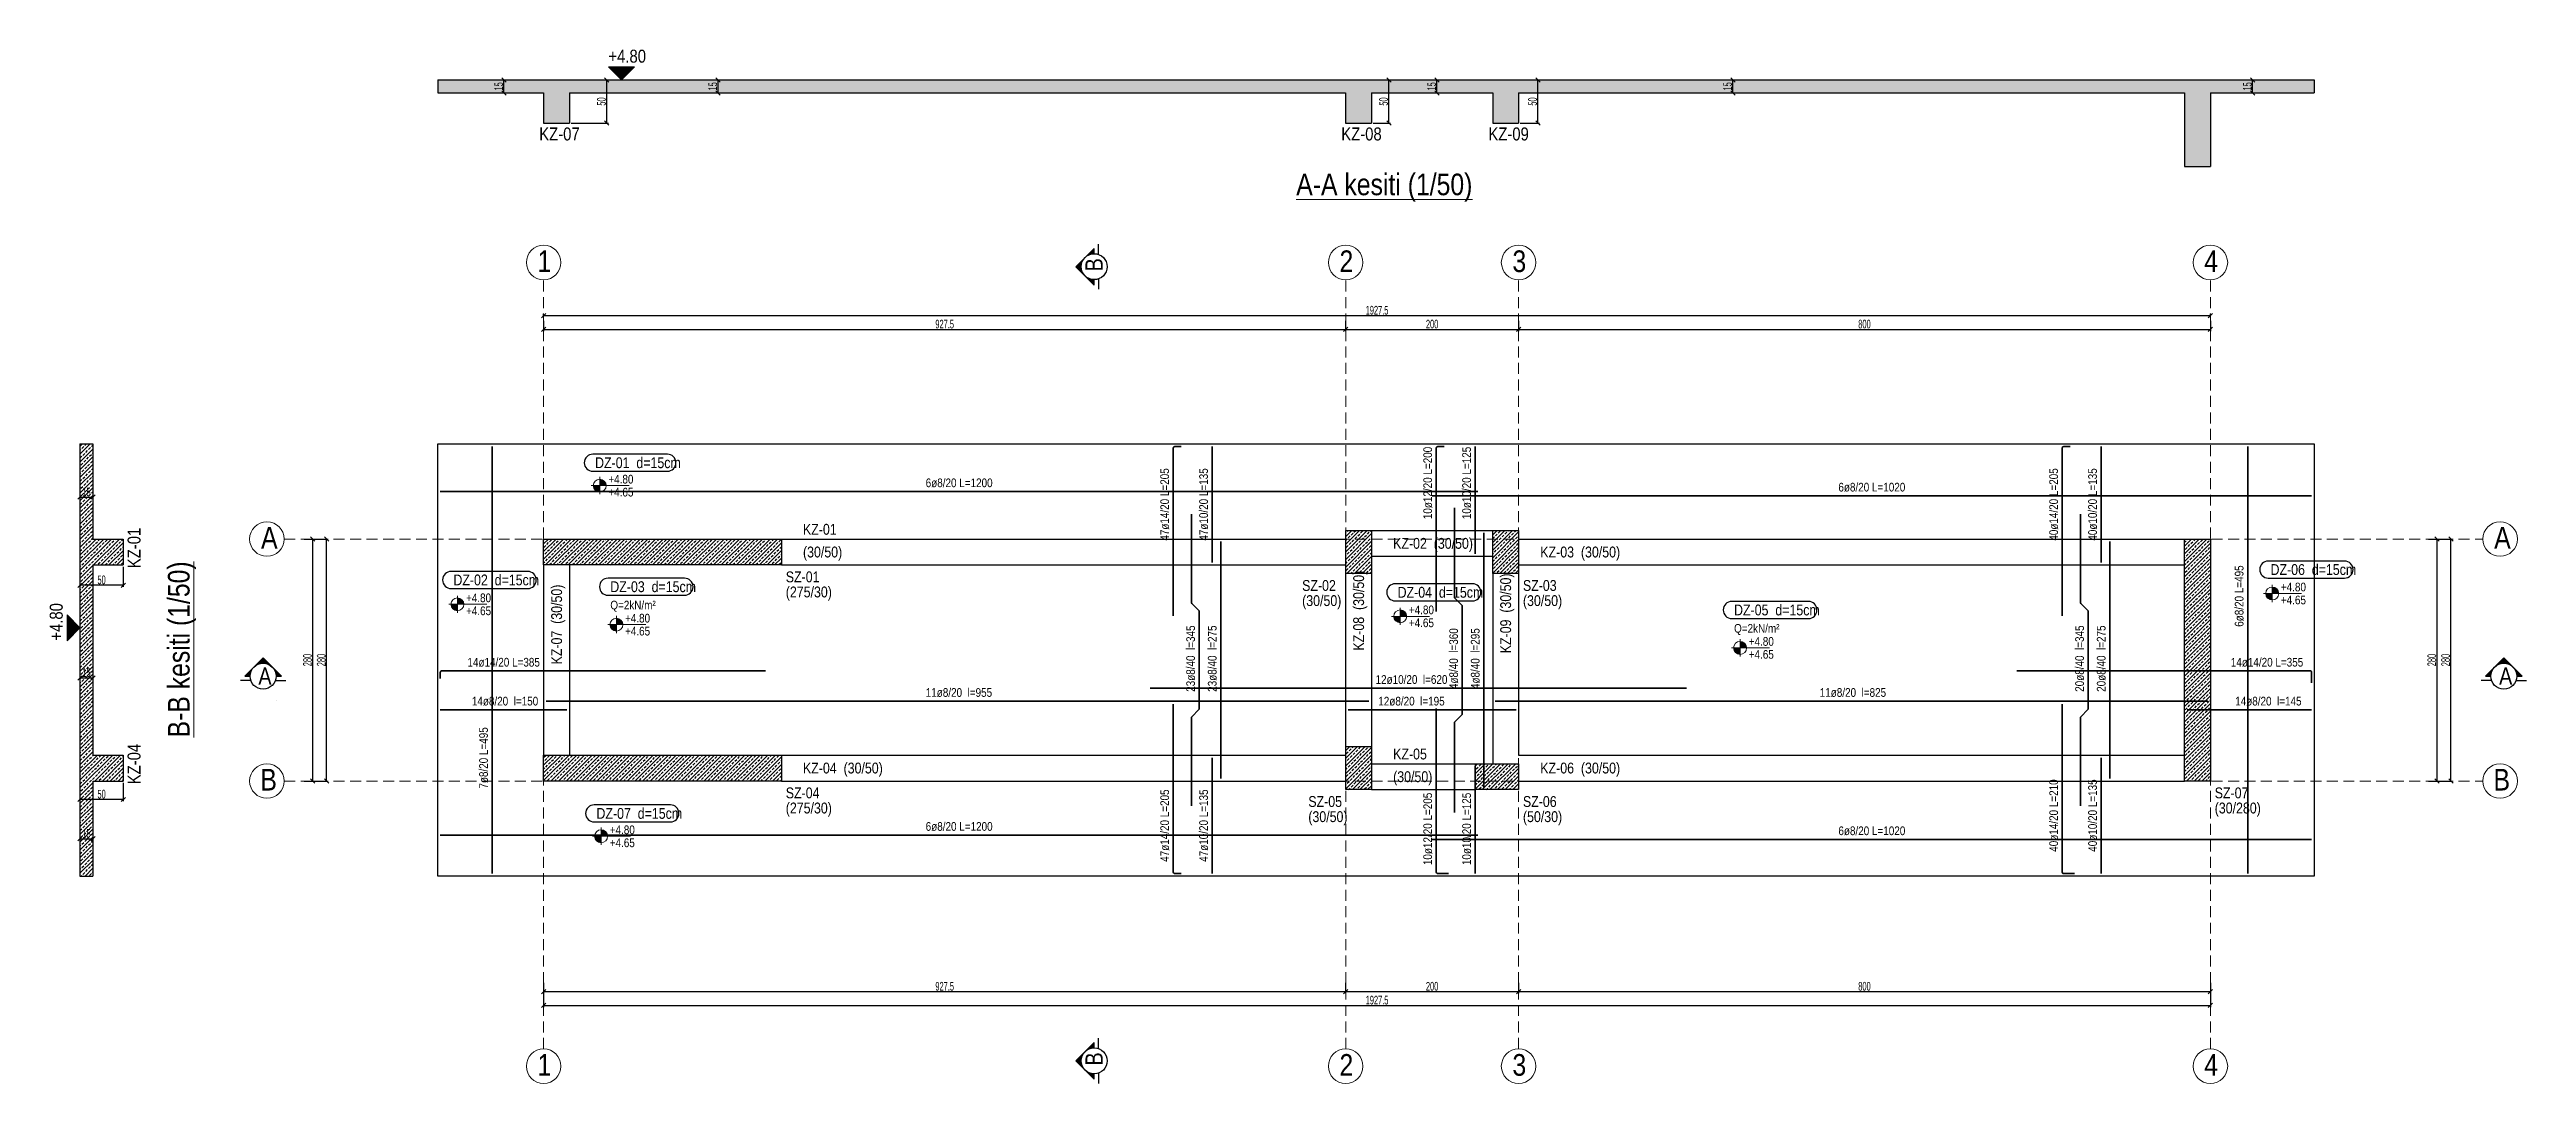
# Model space of a CAD drawing. Header units: millimetres. Extents: x 2453 to 5317, y 563 to 1759.
import ezdxf
from ezdxf.enums import TextEntityAlignment as Align

# ---------------------------------------------------------------- set-up
doc = ezdxf.new("R2010")
doc.units = ezdxf.units.MM
doc.linetypes.add('DASHED', pattern=[19.05, 12.7, -6.35])
for name, color, linetype, lineweight in [('AKS BALONU (BEYKENT)', 7, 'Continuous', 20), ('AKS CIZGISI (BEYKENT)', 252, 'DASHED', 20), ('AKS NO (BEYKENT)', 3, 'Continuous', 20), ('AKS OLCU (BEYKENT)', 200, 'Continuous', 20), ('DONATI (BEYKENT)', 4, 'Continuous', 35), ('DONATI YAZISI (BEYKENT)', 3, 'Continuous', 20), ('DOSEME ISMI (BEYKENT)', 9, 'Continuous', 20), ('DOSEME PAFTA (BEYKENT)', 3, 'Continuous', 20), ('DOSEME SINIRI (BEYKENT)', 2, 'Continuous', 30), ('HASIR CIZGI (BEYKENT)', 1, 'Continuous', 20), ('KESIT (BEYKENT)', 151, 'Continuous', 25), ('KESIT ISMI (BEYKENT)', 6, 'Continuous', 20), ('KIRIS (BEYKENT)', 2, 'Continuous', 30), ('KIRIS ISMI (BEYKENT)', 40, 'Continuous', 20), ('KOLON (BEYKENT)', 3, 'Continuous', 30), ('KOLON ISMI (BEYKENT)', 91, 'Continuous', 20), ('KOT CIZGI (BEYKENT)', 120, 'Continuous', 20), ('KOT YAZI (BEYKENT)', 7, 'Continuous', 20), ('OLCU (BEYKENT)', 14, 'Continuous', 20), ('TARAMA (BEYKENT)', 252, 'Continuous', 25), ('YAZI (BEYKENT)', 140, 'Continuous', 20)]:
    doc.layers.add(name, color=color, linetype=linetype, lineweight=lineweight)
doc.styles.add('DONATI YAZISI (BEYKENT)', font='')
doc.styles.add('DSMOLC-50', font='bahnschrift light condensed', dxfattribs={"width": 0.75, "height": 10})
doc.styles.add('KOT (BEYKENT)', font='')
doc.styles.add('stastyle', font='RomanSTA.ttf')
doc.styles.add('YAZI (BEYKENT)', font='')
doc.styles.get('DONATI YAZISI (BEYKENT)').set_extended_font_data('Bahnschrift Light Condensed')
doc.styles.get('KOT (BEYKENT)').set_extended_font_data('Bahnschrift Light Condensed')
doc.styles.get('YAZI (BEYKENT)').set_extended_font_data('Bahnschrift Light Condensed')
doc.dimstyles.new('DSMOLC-50', dxfattribs={"dimtxt": 10, "dimasz": 5, "dimexe": 2, "dimexo": 2, "dimgap": 1, "dimtad": 1, "dimdec": 1, "dimrnd": 0.5, "dimzin": 12, "dimdsep": 46, "dimtxsty": 'DSMOLC-50', "dimblk": 'OBLIQUE', "dimblk1": 'OBLIQUE', "dimblk2": 'OBLIQUE', "dimcen": 0, "dimclrt": 7, "dimadec": 0, "dimazin": 0, "dimtfac": 1, "dimtdec": 4, "dimtix": 1, "dimtmove": 2, "dimatfit": 3, "dimfxl": 1, "dimtzin": 0, "dimarcsym": 0})
pattern_1 = [(45, (1777.017, -1968.9596), (-4.419417, 4.419417), []), (45, (1781.437, -1968.9596), (-4.419417, 4.419417), [3.125, -1.5625])]

msp = doc.modelspace()

# ---------------------------------------------------------------- texts
at = {"layer": 'AKS NO (BEYKENT)', "style": 'YAZI (BEYKENT)'}
for s, p in [('1', (3017.12, 1501.89)), ('2', (3944.58, 1501.89)), ('3', (4144.58, 1501.89)), ('4', (4944.59, 1501.89)), ('A', (2697.43, 1181.89)), ('A', (5279.93, 1181.89)), ('B', (2696.62, 901.89)), ('B', (5279.12, 901.89)), ('1', (3017.12, 571.89)), ('2', (3944.58, 571.89)), ('3', (4144.58, 571.89)), ('4', (4944.59, 571.89))]:
    msp.add_text(s, height=25, dxfattribs=at).set_placement(p)
at = {"layer": 'DONATI YAZISI (BEYKENT)', "style": 'DONATI YAZISI (BEYKENT)'}
for s, p in [('10ø12/20 L=200', (4046.55, 1257.76)), ('10ø10/20 L=125', (4091.55, 1257.76)), ('47ø14/20 L=205', (3742.4, 1232.89)), ('47ø10/20 L=135', (3787.4, 1232.89)), ('40ø14/20 L=205', (4770.45, 1232.89)), ('40ø10/20 L=135', (4815.45, 1232.89)), ('6ø8/20 L=495', (4984.96, 1126.88)), (' 23ø8/40  l=345', (3772.4, 1052.89)), (' 23ø8/40  l=275', (3797.4, 1052.89)), (' 4ø8/40  l=360', (4076.55, 1052.89)), (' 4ø8/40  l=295', (4101.55, 1052.89)), (' 20ø8/40  l=345', (4800.45, 1052.89)), (' 20ø8/40  l=275', (4825.45, 1052.89)), ('7ø8/20 L=495', (2954.7, 939.61)), ('47ø14/20 L=205', (3742.4, 861.25)), ('47ø10/20 L=135', (3787.4, 861.25)), ('10ø12/20 L=205', (4046.55, 857.44)), ('10ø10/20 L=125', (4091.55, 857.44)), ('40ø14/20 L=210', (4770.45, 872.89)), ('40ø10/20 L=135', (4815.45, 872.89))]:
    msp.add_text(s, height=10, rotation=90, dxfattribs=at).set_placement(p, align=Align.MIDDLE_CENTER)
for s, p in [('6ø8/20 L=1200', (3504.72, 1257.94)), ('6ø8/20 L=1020', (4560.22, 1252.94)), ('14ø14/20 L=385', (2977.97, 1050.33)), (' 12ø10/20  l=620', (4026.24, 1030.33)), ('14ø14/20 L=355', (5017.2, 1050.33)), (' 14ø8/20  l=150', (2977.97, 1005.33)), (' 11ø8/20  l=955', (3502.88, 1015.33)), (' 12ø8/20  l=195', (4026.24, 1005.33)), (' 11ø8/20  l=825', (4536.73, 1015.33)), (' 14ø8/20  l=145', (5017.2, 1005.33)), ('6ø8/20 L=1200', (3504.72, 860.31)), ('6ø8/20 L=1020', (4560.22, 855.31))]:
    msp.add_text(s, height=10, dxfattribs=at).set_placement(p, align=Align.MIDDLE_CENTER)
at = {"layer": 'DOSEME ISMI (BEYKENT)', "style": 'YAZI (BEYKENT)'}
for s, p in [('DZ-01  d=15cm', (3083.72, 1274.94)), ('DZ-02  d=15cm', (2919.86, 1139.3)), ('DZ-06  d=15cm', (5021.29, 1151.34)), ('DZ-03  d=15cm', (3101.34, 1131.49)), ('DZ-04  d=15cm', (4011.81, 1125.02)), ('DZ-05  d=15cm', (4400.88, 1104.56)), ('DZ-07  d=15cm', (3085.3, 869.15))]:
    msp.add_text(s, height=12.5, dxfattribs=at).set_placement(p)
at = {"layer": 'HASIR CIZGI (BEYKENT)', "style": 'stastyle'}
for s, p in [('& 4-.15- 1- 0- 9.275001', (2714.77, 1037.73)), ('& 1-.15- 1- 0- 9.275001', (2714.78, 1006.23))]:
    msp.add_text(s, height=0.0005, dxfattribs=at).set_placement(p)
at = {"layer": 'KESIT ISMI (BEYKENT)', "style": 'YAZI (BEYKENT)'}
for s, height, p in [('%%UA-A kesiti (1/50)', 25, (3894.56, 1590.76)), ('A', 20, (2694.28, 1024.29)), ('A', 20, (5285.58, 1024.29))]:
    msp.add_text(s, height=height, dxfattribs=at).set_placement(p)
for s, height, p in [('B', 20, (3670.77, 1502.62)), ('%%UB-B kesiti (1/50)', 25, (2614.74, 963.34)), ('B', 20, (3670.81, 583.62))]:
    msp.add_text(s, height=height, rotation=90, dxfattribs=at).set_placement(p)
at = {"layer": 'KIRIS ISMI (BEYKENT)', "style": 'YAZI (BEYKENT)'}
for s, height, p in [('KZ-07', 15, (3019.12, 1654.16)), ('KZ-08', 15, (3946.62, 1654.16)), ('KZ-09', 15, (4116.75, 1654.16)), ('KZ-01', 12.5, (3324.12, 1197.89)), ('(30/50)', 12.5, (3324.12, 1171.64)), ('KZ-02  (30/50)', 12.5, (4006.62, 1181.64)), ('KZ-03  (30/50)', 12.5, (4176.82, 1171.64)), ('KZ-05', 12.5, (4006.62, 937.89)), ('KZ-04  (30/50)', 12.5, (3324.12, 921.64)), ('(30/50)', 12.5, (4006.62, 911.64)), ('KZ-06  (30/50)', 12.5, (4176.82, 921.64))]:
    msp.add_text(s, height=height, dxfattribs=at).set_placement(p)
for s, height, p in [('KZ-01', 15, (2558.03, 1159.15)), ('KZ-08  (30/50)', 12.5, (3972.97, 1063.86)), ('KZ-09  (30/50)', 12.5, (4142.97, 1060.74)), ('KZ-07  (30/50)', 12.5, (3045.47, 1047.84)), ('KZ-04', 15, (2558.03, 909.12))]:
    msp.add_text(s, height=height, rotation=90, dxfattribs=at).set_placement(p)
at = {"layer": 'KOLON ISMI (BEYKENT)', "style": 'YAZI (BEYKENT)'}
for s, p in [('SZ-01', (3304.22, 1142.89)), ('(275/30)', (3304.22, 1125.39)), ('SZ-02', (3901.37, 1132.89)), ('(30/50)', (3901.37, 1115.39)), ('SZ-03', (4156.72, 1132.89)), ('(30/50)', (4156.72, 1115.39)), ('SZ-04', (3304.22, 892.89)), ('(275/30)', (3304.22, 875.39)), ('SZ-05', (3908.52, 882.89)), ('SZ-06', (4156.72, 882.89)), ('SZ-07', (4956.72, 892.89)), ('(30/280)', (4956.72, 875.39)), ('(30/50)', (3908.52, 865.39)), ('(50/30)', (4156.72, 865.39))]:
    msp.add_text(s, height=12.5, dxfattribs=at).set_placement(p)
at = {"layer": 'KOT YAZI (BEYKENT)', "style": 'KOT (BEYKENT)'}
for s, height, p in [('+4.80', 15, (3099.12, 1744.16)), ('+4.80', 10, (3099.06, 1257.19)), ('+4.65', 10, (3099.06, 1242.19)), ('+4.80', 10, (2934.45, 1119.85)), ('+4.80', 10, (5033.25, 1132.38)), ('+4.65', 10, (5033.25, 1117.38)), ('+4.65', 10, (2934.45, 1104.85)), ('+4.80', 10, (3118.34, 1096.34)), ('+4.65', 10, (3118.34, 1081.34)), ('+4.80', 10, (4024.81, 1105.95)), ('+4.65', 10, (4024.81, 1090.95)), ('+4.80', 10, (4417.88, 1069.41)), ('+4.65', 10, (4417.88, 1054.41)), ('+4.80', 10, (3100.67, 851.41)), ('+4.65', 10, (3100.67, 836.41))]:
    msp.add_text(s, height=height, dxfattribs=at).set_placement(p)
msp.add_text('+4.80', height=15, rotation=90, dxfattribs=at).set_placement((2468.03, 1075.28))
at = {"layer": 'YAZI (BEYKENT)', "style": 'YAZI (BEYKENT)'}
for p in [(3101.34, 1111.49), (4400.88, 1084.56)]:
    msp.add_text('Q=2kN/m²', height=10, dxfattribs=at).set_placement(p)

# ---------------------------------------------------------------- blocks, each defined once
blk = doc.blocks.new('_Oblique')
at = {"color": 0, "linetype": 'ByBlock', "lineweight": -2}
blk.add_line((-0.5, -0.5), (0.5, 0.5), dxfattribs=at)
blk = doc.blocks.new('*D28')
at = {"layer": 'AKS OLCU (BEYKENT)', "color": 0, "lineweight": -2, "transparency": 16777216}
for p, q in [((3024.2, 1445.5), (3024.2, 1433.5)), ((3024.2, 1435.5), (3951.7, 1435.5)), ((3951.7, 1445.5), (3951.7, 1433.5))]:
    blk.add_line(p, q, dxfattribs=at)
at = {"layer": 'DEFPOINTS', "color": 0, "transparency": 16777216}
for p in [(3024.2, 1447.5), (3951.7, 1447.5), (3951.7, 1435.5)]:
    blk.add_point(p, dxfattribs=at)
at = {"layer": 'AKS OLCU (BEYKENT)', "color": 0, "lineweight": -2, "transparency": 16777216, "xscale": 5, "yscale": 5, "zscale": 5, "rotation": 180}
blk.add_blockref('_Oblique', (3024.2, 1435.5), dxfattribs=at)
at = {"layer": 'AKS OLCU (BEYKENT)', "color": 0, "lineweight": -2, "transparency": 16777216, "xscale": 5, "yscale": 5, "zscale": 5}
blk.add_blockref('_Oblique', (3951.7, 1435.5), dxfattribs=at)
at = {"layer": 'AKS OLCU (BEYKENT)', "color": 7, "transparency": 16777216, "insert": (3488, 1441.6), "char_height": 10, "attachment_point": 5, "style": 'DSMOLC-50'}
blk.add_mtext('927.5', dxfattribs=at)
blk = doc.blocks.new('*D29')
at = {"layer": 'AKS OLCU (BEYKENT)', "color": 0, "lineweight": -2, "transparency": 16777216}
for p, q in [((3951.7, 1445.5), (3951.7, 1433.5)), ((3951.7, 1435.5), (4151.7, 1435.5)), ((4151.7, 1445.5), (4151.7, 1433.5))]:
    blk.add_line(p, q, dxfattribs=at)
at = {"layer": 'DEFPOINTS', "color": 0, "transparency": 16777216}
for p in [(3951.7, 1447.5), (4151.7, 1447.5), (4151.7, 1435.5)]:
    blk.add_point(p, dxfattribs=at)
at = {"layer": 'AKS OLCU (BEYKENT)', "color": 0, "lineweight": -2, "transparency": 16777216, "xscale": 5, "yscale": 5, "zscale": 5, "rotation": 180}
blk.add_blockref('_Oblique', (3951.7, 1435.5), dxfattribs=at)
at = {"layer": 'AKS OLCU (BEYKENT)', "color": 0, "lineweight": -2, "transparency": 16777216, "xscale": 5, "yscale": 5, "zscale": 5}
blk.add_blockref('_Oblique', (4151.7, 1435.5), dxfattribs=at)
at = {"layer": 'AKS OLCU (BEYKENT)', "color": 7, "transparency": 16777216, "insert": (4051.7, 1441.6), "char_height": 10, "attachment_point": 5, "style": 'DSMOLC-50'}
blk.add_mtext('200', dxfattribs=at)
blk = doc.blocks.new('*D30')
at = {"layer": 'AKS OLCU (BEYKENT)', "color": 0, "lineweight": -2, "transparency": 16777216}
for p, q in [((4151.7, 1445.5), (4151.7, 1433.5)), ((4151.7, 1435.5), (4951.7, 1435.5)), ((4951.7, 1445.5), (4951.7, 1433.5))]:
    blk.add_line(p, q, dxfattribs=at)
at = {"layer": 'DEFPOINTS', "color": 0, "transparency": 16777216}
for p in [(4151.7, 1447.5), (4951.7, 1447.5), (4951.7, 1435.5)]:
    blk.add_point(p, dxfattribs=at)
at = {"layer": 'AKS OLCU (BEYKENT)', "color": 0, "lineweight": -2, "transparency": 16777216, "xscale": 5, "yscale": 5, "zscale": 5, "rotation": 180}
blk.add_blockref('_Oblique', (4151.7, 1435.5), dxfattribs=at)
at = {"layer": 'AKS OLCU (BEYKENT)', "color": 0, "lineweight": -2, "transparency": 16777216, "xscale": 5, "yscale": 5, "zscale": 5}
blk.add_blockref('_Oblique', (4951.7, 1435.5), dxfattribs=at)
at = {"layer": 'AKS OLCU (BEYKENT)', "color": 7, "transparency": 16777216, "insert": (4551.7, 1441.6), "char_height": 10, "attachment_point": 5, "style": 'DSMOLC-50'}
blk.add_mtext('800', dxfattribs=at)
blk = doc.blocks.new('*D31')
at = {"layer": 'AKS OLCU (BEYKENT)', "color": 0, "lineweight": -2, "transparency": 16777216}
for p, q in [((3024.2, 1449.5), (3024.2, 1453.5)), ((3024.2, 1451.5), (4951.7, 1451.5)), ((4951.7, 1449.5), (4951.7, 1453.5))]:
    blk.add_line(p, q, dxfattribs=at)
at = {"layer": 'DEFPOINTS', "color": 0, "transparency": 16777216}
for p in [(3024.2, 1447.5), (4951.7, 1451.5), (4951.7, 1447.5)]:
    blk.add_point(p, dxfattribs=at)
at = {"layer": 'AKS OLCU (BEYKENT)', "color": 0, "lineweight": -2, "transparency": 16777216, "xscale": 5, "yscale": 5, "zscale": 5, "rotation": 180}
blk.add_blockref('_Oblique', (3024.2, 1451.5), dxfattribs=at)
at = {"layer": 'AKS OLCU (BEYKENT)', "color": 0, "lineweight": -2, "transparency": 16777216, "xscale": 5, "yscale": 5, "zscale": 5}
blk.add_blockref('_Oblique', (4951.7, 1451.5), dxfattribs=at)
at = {"layer": 'AKS OLCU (BEYKENT)', "color": 7, "transparency": 16777216, "insert": (3988, 1457.6), "char_height": 10, "attachment_point": 5, "style": 'DSMOLC-50'}
blk.add_mtext('1927.5', dxfattribs=at)
blk = doc.blocks.new('*D32')
at = {"layer": 'AKS OLCU (BEYKENT)', "color": 0, "lineweight": -2, "transparency": 16777216}
for p, q in [((3024.2, 679.2), (3024.2, 667.2)), ((3024.2, 669.2), (3951.7, 669.2)), ((3951.7, 679.2), (3951.7, 667.2))]:
    blk.add_line(p, q, dxfattribs=at)
at = {"layer": 'DEFPOINTS', "color": 0, "transparency": 16777216}
for p in [(3024.2, 681.2), (3951.7, 681.2), (3951.7, 669.2)]:
    blk.add_point(p, dxfattribs=at)
at = {"layer": 'AKS OLCU (BEYKENT)', "color": 0, "lineweight": -2, "transparency": 16777216, "xscale": 5, "yscale": 5, "zscale": 5, "rotation": 180}
blk.add_blockref('_Oblique', (3024.2, 669.2), dxfattribs=at)
at = {"layer": 'AKS OLCU (BEYKENT)', "color": 0, "lineweight": -2, "transparency": 16777216, "xscale": 5, "yscale": 5, "zscale": 5}
blk.add_blockref('_Oblique', (3951.7, 669.2), dxfattribs=at)
at = {"layer": 'AKS OLCU (BEYKENT)', "color": 7, "transparency": 16777216, "insert": (3488, 675.3), "char_height": 10, "attachment_point": 5, "style": 'DSMOLC-50'}
blk.add_mtext('927.5', dxfattribs=at)
blk = doc.blocks.new('*D33')
at = {"layer": 'AKS OLCU (BEYKENT)', "color": 0, "lineweight": -2, "transparency": 16777216}
for p, q in [((3951.7, 679.2), (3951.7, 667.2)), ((3951.7, 669.2), (4151.7, 669.2)), ((4151.7, 679.2), (4151.7, 667.2))]:
    blk.add_line(p, q, dxfattribs=at)
at = {"layer": 'DEFPOINTS', "color": 0, "transparency": 16777216}
for p in [(3951.7, 681.2), (4151.7, 681.2), (4151.7, 669.2)]:
    blk.add_point(p, dxfattribs=at)
at = {"layer": 'AKS OLCU (BEYKENT)', "color": 0, "lineweight": -2, "transparency": 16777216, "xscale": 5, "yscale": 5, "zscale": 5, "rotation": 180}
blk.add_blockref('_Oblique', (3951.7, 669.2), dxfattribs=at)
at = {"layer": 'AKS OLCU (BEYKENT)', "color": 0, "lineweight": -2, "transparency": 16777216, "xscale": 5, "yscale": 5, "zscale": 5}
blk.add_blockref('_Oblique', (4151.7, 669.2), dxfattribs=at)
at = {"layer": 'AKS OLCU (BEYKENT)', "color": 7, "transparency": 16777216, "insert": (4051.7, 675.3), "char_height": 10, "attachment_point": 5, "style": 'DSMOLC-50'}
blk.add_mtext('200', dxfattribs=at)
blk = doc.blocks.new('*D34')
at = {"layer": 'AKS OLCU (BEYKENT)', "color": 0, "lineweight": -2, "transparency": 16777216}
for p, q in [((4151.7, 679.2), (4151.7, 667.2)), ((4151.7, 669.2), (4951.7, 669.2)), ((4951.7, 679.2), (4951.7, 667.2))]:
    blk.add_line(p, q, dxfattribs=at)
at = {"layer": 'DEFPOINTS', "color": 0, "transparency": 16777216}
for p in [(4151.7, 681.2), (4951.7, 681.2), (4951.7, 669.2)]:
    blk.add_point(p, dxfattribs=at)
at = {"layer": 'AKS OLCU (BEYKENT)', "color": 0, "lineweight": -2, "transparency": 16777216, "xscale": 5, "yscale": 5, "zscale": 5, "rotation": 180}
blk.add_blockref('_Oblique', (4151.7, 669.2), dxfattribs=at)
at = {"layer": 'AKS OLCU (BEYKENT)', "color": 0, "lineweight": -2, "transparency": 16777216, "xscale": 5, "yscale": 5, "zscale": 5}
blk.add_blockref('_Oblique', (4951.7, 669.2), dxfattribs=at)
at = {"layer": 'AKS OLCU (BEYKENT)', "color": 7, "transparency": 16777216, "insert": (4551.7, 675.3), "char_height": 10, "attachment_point": 5, "style": 'DSMOLC-50'}
blk.add_mtext('800', dxfattribs=at)
blk = doc.blocks.new('*D35')
at = {"layer": 'AKS OLCU (BEYKENT)', "color": 0, "lineweight": -2, "transparency": 16777216}
for p, q in [((3024.2, 679.2), (3024.2, 651.2)), ((4951.7, 679.2), (4951.7, 651.2)), ((3024.2, 653.2), (4951.7, 653.2))]:
    blk.add_line(p, q, dxfattribs=at)
at = {"layer": 'DEFPOINTS', "color": 0, "transparency": 16777216}
for p in [(3024.2, 681.2), (4951.7, 681.2), (4951.7, 653.2)]:
    blk.add_point(p, dxfattribs=at)
at = {"layer": 'AKS OLCU (BEYKENT)', "color": 0, "lineweight": -2, "transparency": 16777216, "xscale": 5, "yscale": 5, "zscale": 5, "rotation": 180}
blk.add_blockref('_Oblique', (3024.2, 653.2), dxfattribs=at)
at = {"layer": 'AKS OLCU (BEYKENT)', "color": 0, "lineweight": -2, "transparency": 16777216, "xscale": 5, "yscale": 5, "zscale": 5}
blk.add_blockref('_Oblique', (4951.7, 653.2), dxfattribs=at)
at = {"layer": 'AKS OLCU (BEYKENT)', "color": 7, "transparency": 16777216, "insert": (3988, 659.3), "char_height": 10, "attachment_point": 5, "style": 'DSMOLC-50'}
blk.add_mtext('1927.5', dxfattribs=at)
blk = doc.blocks.new('*D36')
at = {"layer": 'AKS OLCU (BEYKENT)', "color": 0, "lineweight": -2, "transparency": 16777216}
for p, q in [((5203.9, 1192.9), (5215.9, 1192.9)), ((5213.9, 912.9), (5213.9, 1192.9)), ((5203.9, 912.9), (5215.9, 912.9))]:
    blk.add_line(p, q, dxfattribs=at)
at = {"layer": 'DEFPOINTS', "color": 0, "transparency": 16777216}
for p in [(5201.9, 1192.9), (5213.9, 1192.9), (5201.9, 912.9)]:
    blk.add_point(p, dxfattribs=at)
at = {"layer": 'AKS OLCU (BEYKENT)', "color": 0, "lineweight": -2, "transparency": 16777216, "xscale": 5, "yscale": 5, "zscale": 5}
for p, rotation in [((5213.9, 1192.9), 90), ((5213.9, 912.9), 270)]:
    blk.add_blockref('_Oblique', p, dxfattribs=dict(at, rotation=rotation))
at = {"layer": 'AKS OLCU (BEYKENT)', "color": 7, "transparency": 16777216, "insert": (5207.8, 1052.9), "char_height": 10, "attachment_point": 5, "rotation": 90, "style": 'DSMOLC-50'}
blk.add_mtext('280', dxfattribs=at)
blk = doc.blocks.new('*D37')
at = {"layer": 'AKS OLCU (BEYKENT)', "color": 0, "lineweight": -2, "transparency": 16777216}
for p, q in [((5203.9, 1192.9), (5231.9, 1192.9)), ((5229.9, 912.9), (5229.9, 1192.9)), ((5203.9, 912.9), (5231.9, 912.9))]:
    blk.add_line(p, q, dxfattribs=at)
at = {"layer": 'DEFPOINTS', "color": 0, "transparency": 16777216}
for p in [(5201.9, 1192.9), (5229.9, 1192.9), (5201.9, 912.9)]:
    blk.add_point(p, dxfattribs=at)
at = {"layer": 'AKS OLCU (BEYKENT)', "color": 0, "lineweight": -2, "transparency": 16777216, "xscale": 5, "yscale": 5, "zscale": 5}
for p, rotation in [((5229.9, 1192.9), 90), ((5229.9, 912.9), 270)]:
    blk.add_blockref('_Oblique', p, dxfattribs=dict(at, rotation=rotation))
at = {"layer": 'AKS OLCU (BEYKENT)', "color": 7, "transparency": 16777216, "insert": (5223.8, 1052.9), "char_height": 10, "attachment_point": 5, "rotation": 90, "style": 'DSMOLC-50'}
blk.add_mtext('280', dxfattribs=at)
blk = doc.blocks.new('*D38')
at = {"layer": 'AKS OLCU (BEYKENT)', "color": 0, "lineweight": -2, "transparency": 16777216}
for p, q in [((2747.2, 1192.9), (2759.2, 1192.9)), ((2757.2, 912.9), (2757.2, 1192.9)), ((2747.2, 912.9), (2759.2, 912.9))]:
    blk.add_line(p, q, dxfattribs=at)
at = {"layer": 'DEFPOINTS', "color": 0, "transparency": 16777216}
for p in [(2745.2, 1192.9), (2757.2, 1192.9), (2745.2, 912.9)]:
    blk.add_point(p, dxfattribs=at)
at = {"layer": 'AKS OLCU (BEYKENT)', "color": 0, "lineweight": -2, "transparency": 16777216, "xscale": 5, "yscale": 5, "zscale": 5}
for p, rotation in [((2757.2, 1192.9), 90), ((2757.2, 912.9), 270)]:
    blk.add_blockref('_Oblique', p, dxfattribs=dict(at, rotation=rotation))
at = {"layer": 'AKS OLCU (BEYKENT)', "color": 7, "transparency": 16777216, "insert": (2751.1, 1052.9), "char_height": 10, "attachment_point": 5, "rotation": 90, "style": 'DSMOLC-50'}
blk.add_mtext('280', dxfattribs=at)
blk = doc.blocks.new('*D39')
at = {"layer": 'AKS OLCU (BEYKENT)', "color": 0, "lineweight": -2, "transparency": 16777216}
for p, q in [((2747.2, 1192.9), (2775.2, 1192.9)), ((2773.2, 912.9), (2773.2, 1192.9)), ((2747.2, 912.9), (2775.2, 912.9))]:
    blk.add_line(p, q, dxfattribs=at)
at = {"layer": 'DEFPOINTS', "color": 0, "transparency": 16777216}
for p in [(2745.2, 1192.9), (2773.2, 1192.9), (2745.2, 912.9)]:
    blk.add_point(p, dxfattribs=at)
at = {"layer": 'AKS OLCU (BEYKENT)', "color": 0, "lineweight": -2, "transparency": 16777216, "xscale": 5, "yscale": 5, "zscale": 5}
for p, rotation in [((2773.2, 1192.9), 90), ((2773.2, 912.9), 270)]:
    blk.add_blockref('_Oblique', p, dxfattribs=dict(at, rotation=rotation))
at = {"layer": 'AKS OLCU (BEYKENT)', "color": 7, "transparency": 16777216, "insert": (2767.1, 1052.9), "char_height": 10, "attachment_point": 5, "rotation": 90, "style": 'DSMOLC-50'}
blk.add_mtext('280', dxfattribs=at)
blk = doc.blocks.new('*D40')
at = {"layer": 'DEFPOINTS', "color": 0, "transparency": 16777216}
for p in [(2962.9, 1724.2), (2978.3, 1724.2), (2962.9, 1709.2)]:
    blk.add_point(p, dxfattribs=at)
at = {"layer": 'OLCU (BEYKENT)', "color": 0, "lineweight": -2, "transparency": 16777216}
for p, q in [((2964.9, 1724.2), (2980.3, 1724.2)), ((2978.3, 1709.2), (2978.3, 1724.2)), ((2964.9, 1709.2), (2980.3, 1709.2))]:
    blk.add_line(p, q, dxfattribs=at)
at = {"layer": 'OLCU (BEYKENT)', "color": 0, "lineweight": -2, "transparency": 16777216, "xscale": 5, "yscale": 5, "zscale": 5}
for p, rotation in [((2978.3, 1724.2), 90), ((2978.3, 1709.2), 270)]:
    blk.add_blockref('_Oblique', p, dxfattribs=dict(at, rotation=rotation))
at = {"layer": 'OLCU (BEYKENT)', "color": 7, "lineweight": -3, "transparency": 16777216, "insert": (2972.2, 1716.7), "char_height": 10, "attachment_point": 5, "rotation": 90, "style": 'DSMOLC-50'}
blk.add_mtext('15', dxfattribs=at)
blk = doc.blocks.new('*D41')
at = {"layer": 'DEFPOINTS', "color": 0, "transparency": 16777216}
for p in [(3054.2, 1724.2), (3097.2, 1724.2), (3054.2, 1674.2)]:
    blk.add_point(p, dxfattribs=at)
at = {"layer": 'OLCU (BEYKENT)', "color": 0, "lineweight": -2, "transparency": 16777216}
for p, q in [((3056.2, 1724.2), (3099.2, 1724.2)), ((3097.2, 1674.2), (3097.2, 1724.2)), ((3056.2, 1674.2), (3099.2, 1674.2))]:
    blk.add_line(p, q, dxfattribs=at)
at = {"layer": 'OLCU (BEYKENT)', "color": 0, "lineweight": -2, "transparency": 16777216, "xscale": 5, "yscale": 5, "zscale": 5}
for p, rotation in [((3097.2, 1724.2), 90), ((3097.2, 1674.2), 270)]:
    blk.add_blockref('_Oblique', p, dxfattribs=dict(at, rotation=rotation))
at = {"layer": 'OLCU (BEYKENT)', "color": 7, "lineweight": -3, "transparency": 16777216, "insert": (3091.1, 1699.2), "char_height": 10, "attachment_point": 5, "rotation": 90, "style": 'DSMOLC-50'}
blk.add_mtext('50', dxfattribs=at)
blk = doc.blocks.new('*D42')
at = {"layer": 'DEFPOINTS', "color": 0, "transparency": 16777216}
for p in [(3212.4, 1724.2), (3225.9, 1724.2), (3212.4, 1709.2)]:
    blk.add_point(p, dxfattribs=at)
at = {"layer": 'OLCU (BEYKENT)', "color": 0, "lineweight": -2, "transparency": 16777216}
for p, q in [((3214.4, 1724.2), (3227.9, 1724.2)), ((3225.9, 1709.2), (3225.9, 1724.2)), ((3214.4, 1709.2), (3227.9, 1709.2))]:
    blk.add_line(p, q, dxfattribs=at)
at = {"layer": 'OLCU (BEYKENT)', "color": 0, "lineweight": -2, "transparency": 16777216, "xscale": 5, "yscale": 5, "zscale": 5}
for p, rotation in [((3225.9, 1724.2), 90), ((3225.9, 1709.2), 270)]:
    blk.add_blockref('_Oblique', p, dxfattribs=dict(at, rotation=rotation))
at = {"layer": 'OLCU (BEYKENT)', "color": 7, "lineweight": -3, "transparency": 16777216, "insert": (3219.8, 1716.7), "char_height": 10, "attachment_point": 5, "rotation": 90, "style": 'DSMOLC-50'}
blk.add_mtext('15', dxfattribs=at)
blk = doc.blocks.new('*D43')
at = {"layer": 'DEFPOINTS', "color": 0, "transparency": 16777216}
for p in [(3981.6, 1724.2), (4001.7, 1724.2), (3981.6, 1674.2)]:
    blk.add_point(p, dxfattribs=at)
at = {"layer": 'OLCU (BEYKENT)', "color": 0, "lineweight": -2, "transparency": 16777216}
for p, q in [((3983.6, 1724.2), (4003.7, 1724.2)), ((4001.7, 1674.2), (4001.7, 1724.2)), ((3983.6, 1674.2), (4003.7, 1674.2))]:
    blk.add_line(p, q, dxfattribs=at)
at = {"layer": 'OLCU (BEYKENT)', "color": 0, "lineweight": -2, "transparency": 16777216, "xscale": 5, "yscale": 5, "zscale": 5}
for p, rotation in [((4001.7, 1724.2), 90), ((4001.7, 1674.2), 270)]:
    blk.add_blockref('_Oblique', p, dxfattribs=dict(at, rotation=rotation))
at = {"layer": 'OLCU (BEYKENT)', "color": 7, "lineweight": -3, "transparency": 16777216, "insert": (3995.6, 1699.2), "char_height": 10, "attachment_point": 5, "rotation": 90, "style": 'DSMOLC-50'}
blk.add_mtext('50', dxfattribs=at)
blk = doc.blocks.new('*D44')
at = {"layer": 'DEFPOINTS', "color": 0, "transparency": 16777216}
for p in [(4039.2, 1724.2), (4057.3, 1724.2), (4039.2, 1709.2)]:
    blk.add_point(p, dxfattribs=at)
at = {"layer": 'OLCU (BEYKENT)', "color": 0, "lineweight": -2, "transparency": 16777216}
for p, q in [((4041.2, 1724.2), (4059.3, 1724.2)), ((4057.3, 1709.2), (4057.3, 1724.2)), ((4041.2, 1709.2), (4059.3, 1709.2))]:
    blk.add_line(p, q, dxfattribs=at)
at = {"layer": 'OLCU (BEYKENT)', "color": 0, "lineweight": -2, "transparency": 16777216, "xscale": 5, "yscale": 5, "zscale": 5}
for p, rotation in [((4057.3, 1724.2), 90), ((4057.3, 1709.2), 270)]:
    blk.add_blockref('_Oblique', p, dxfattribs=dict(at, rotation=rotation))
at = {"layer": 'OLCU (BEYKENT)', "color": 7, "lineweight": -3, "transparency": 16777216, "insert": (4051.2, 1716.7), "char_height": 10, "attachment_point": 5, "rotation": 90, "style": 'DSMOLC-50'}
blk.add_mtext('15', dxfattribs=at)
blk = doc.blocks.new('*D45')
at = {"layer": 'DEFPOINTS', "color": 0, "transparency": 16777216}
for p in [(4151.8, 1724.2), (4174, 1724.2), (4151.7, 1674.2)]:
    blk.add_point(p, dxfattribs=at)
at = {"layer": 'OLCU (BEYKENT)', "color": 0, "lineweight": -2, "transparency": 16777216}
for p, q in [((4153.8, 1724.2), (4176, 1724.2)), ((4174, 1674.2), (4174, 1724.2)), ((4153.7, 1674.2), (4176, 1674.2))]:
    blk.add_line(p, q, dxfattribs=at)
at = {"layer": 'OLCU (BEYKENT)', "color": 0, "lineweight": -2, "transparency": 16777216, "xscale": 5, "yscale": 5, "zscale": 5}
for p, rotation in [((4174, 1724.2), 90), ((4174, 1674.2), 270)]:
    blk.add_blockref('_Oblique', p, dxfattribs=dict(at, rotation=rotation))
at = {"layer": 'OLCU (BEYKENT)', "color": 7, "lineweight": -3, "transparency": 16777216, "insert": (4167.9, 1699.2), "char_height": 10, "attachment_point": 5, "rotation": 90, "style": 'DSMOLC-50'}
blk.add_mtext('50', dxfattribs=at)
blk = doc.blocks.new('*D46')
at = {"layer": 'DEFPOINTS', "color": 0, "transparency": 16777216}
for p in [(4380.1, 1724.2), (4399.5, 1724.2), (4380.1, 1709.2)]:
    blk.add_point(p, dxfattribs=at)
at = {"layer": 'OLCU (BEYKENT)', "color": 0, "lineweight": -2, "transparency": 16777216}
for p, q in [((4382.1, 1724.2), (4401.5, 1724.2)), ((4399.5, 1709.2), (4399.5, 1724.2)), ((4382.1, 1709.2), (4401.5, 1709.2))]:
    blk.add_line(p, q, dxfattribs=at)
at = {"layer": 'OLCU (BEYKENT)', "color": 0, "lineweight": -2, "transparency": 16777216, "xscale": 5, "yscale": 5, "zscale": 5}
for p, rotation in [((4399.5, 1724.2), 90), ((4399.5, 1709.2), 270)]:
    blk.add_blockref('_Oblique', p, dxfattribs=dict(at, rotation=rotation))
at = {"layer": 'OLCU (BEYKENT)', "color": 7, "lineweight": -3, "transparency": 16777216, "insert": (4393.4, 1716.7), "char_height": 10, "attachment_point": 5, "rotation": 90, "style": 'DSMOLC-50'}
blk.add_mtext('15', dxfattribs=at)
blk = doc.blocks.new('*D47')
at = {"layer": 'DEFPOINTS', "color": 0, "transparency": 16777216}
for p in [(4985, 1724.2), (5000.6, 1724.2), (4985, 1709.2)]:
    blk.add_point(p, dxfattribs=at)
at = {"layer": 'OLCU (BEYKENT)', "color": 0, "lineweight": -2, "transparency": 16777216}
for p, q in [((4987, 1724.2), (5002.6, 1724.2)), ((5000.6, 1709.2), (5000.6, 1724.2)), ((4987, 1709.2), (5002.6, 1709.2))]:
    blk.add_line(p, q, dxfattribs=at)
at = {"layer": 'OLCU (BEYKENT)', "color": 0, "lineweight": -2, "transparency": 16777216, "xscale": 5, "yscale": 5, "zscale": 5}
for p, rotation in [((5000.6, 1724.2), 90), ((5000.6, 1709.2), 270)]:
    blk.add_blockref('_Oblique', p, dxfattribs=dict(at, rotation=rotation))
at = {"layer": 'OLCU (BEYKENT)', "color": 7, "lineweight": -3, "transparency": 16777216, "insert": (4994.6, 1716.7), "char_height": 10, "attachment_point": 5, "rotation": 90, "style": 'DSMOLC-50'}
blk.add_mtext('15', dxfattribs=at)
blk = doc.blocks.new('*D48')
at = {"layer": 'DEFPOINTS', "color": 0, "transparency": 16777216}
for p in [(2488, 1259.7), (2503, 1259.7), (2503, 1241.4)]:
    blk.add_point(p, dxfattribs=at)
at = {"layer": 'OLCU (BEYKENT)', "color": 0, "lineweight": -2, "transparency": 16777216}
for p, q in [((2488, 1257.7), (2488, 1239.4)), ((2488, 1241.4), (2503, 1241.4)), ((2503, 1257.7), (2503, 1239.4))]:
    blk.add_line(p, q, dxfattribs=at)
at = {"layer": 'OLCU (BEYKENT)', "color": 0, "lineweight": -2, "transparency": 16777216, "xscale": 5, "yscale": 5, "zscale": 5, "rotation": 180}
blk.add_blockref('_Oblique', (2488, 1241.4), dxfattribs=at)
at = {"layer": 'OLCU (BEYKENT)', "color": 0, "lineweight": -2, "transparency": 16777216, "xscale": 5, "yscale": 5, "zscale": 5}
blk.add_blockref('_Oblique', (2503, 1241.4), dxfattribs=at)
at = {"layer": 'OLCU (BEYKENT)', "color": 7, "lineweight": -3, "transparency": 16777216, "insert": (2495.5, 1247.4), "char_height": 10, "attachment_point": 5, "style": 'DSMOLC-50'}
blk.add_mtext('15', dxfattribs=at)
blk = doc.blocks.new('*D49')
at = {"layer": 'DEFPOINTS', "color": 0, "transparency": 16777216}
for p in [(2488, 1162.9), (2538, 1162.9), (2488, 1139.5)]:
    blk.add_point(p, dxfattribs=at)
at = {"layer": 'OLCU (BEYKENT)', "color": 0, "lineweight": -2, "transparency": 16777216}
for p, q in [((2488, 1160.9), (2488, 1137.5)), ((2538, 1160.9), (2538, 1137.5)), ((2538, 1139.5), (2488, 1139.5))]:
    blk.add_line(p, q, dxfattribs=at)
at = {"layer": 'OLCU (BEYKENT)', "color": 0, "lineweight": -2, "transparency": 16777216, "xscale": 5, "yscale": 5, "zscale": 5, "rotation": 180}
blk.add_blockref('_Oblique', (2488, 1139.5), dxfattribs=at)
at = {"layer": 'OLCU (BEYKENT)', "color": 0, "lineweight": -2, "transparency": 16777216, "xscale": 5, "yscale": 5, "zscale": 5}
blk.add_blockref('_Oblique', (2538, 1139.5), dxfattribs=at)
at = {"layer": 'OLCU (BEYKENT)', "color": 7, "lineweight": -3, "transparency": 16777216, "insert": (2513, 1145.6), "char_height": 10, "attachment_point": 5, "style": 'DSMOLC-50'}
blk.add_mtext('50', dxfattribs=at)
blk = doc.blocks.new('*D50')
at = {"layer": 'DEFPOINTS', "color": 0, "transparency": 16777216}
for p in [(2488, 1043.1), (2503, 1043.1), (2503, 1032.2)]:
    blk.add_point(p, dxfattribs=at)
at = {"layer": 'OLCU (BEYKENT)', "color": 0, "lineweight": -2, "transparency": 16777216}
for p, q in [((2488, 1041.1), (2488, 1030.2)), ((2488, 1032.2), (2503, 1032.2)), ((2503, 1041.1), (2503, 1030.2))]:
    blk.add_line(p, q, dxfattribs=at)
at = {"layer": 'OLCU (BEYKENT)', "color": 0, "lineweight": -2, "transparency": 16777216, "xscale": 5, "yscale": 5, "zscale": 5, "rotation": 180}
blk.add_blockref('_Oblique', (2488, 1032.2), dxfattribs=at)
at = {"layer": 'OLCU (BEYKENT)', "color": 0, "lineweight": -2, "transparency": 16777216, "xscale": 5, "yscale": 5, "zscale": 5}
blk.add_blockref('_Oblique', (2503, 1032.2), dxfattribs=at)
at = {"layer": 'OLCU (BEYKENT)', "color": 7, "lineweight": -3, "transparency": 16777216, "insert": (2495.5, 1038.3), "char_height": 10, "attachment_point": 5, "style": 'DSMOLC-50'}
blk.add_mtext('15', dxfattribs=at)
blk = doc.blocks.new('*D51')
at = {"layer": 'DEFPOINTS', "color": 0, "transparency": 16777216}
for p in [(2488, 912.9), (2488, 891.5), (2538, 912.9)]:
    blk.add_point(p, dxfattribs=at)
at = {"layer": 'OLCU (BEYKENT)', "color": 0, "lineweight": -2, "transparency": 16777216}
for p, q in [((2488, 910.9), (2488, 889.5)), ((2538, 891.5), (2488, 891.5)), ((2538, 910.9), (2538, 889.5))]:
    blk.add_line(p, q, dxfattribs=at)
at = {"layer": 'OLCU (BEYKENT)', "color": 0, "lineweight": -2, "transparency": 16777216, "xscale": 5, "yscale": 5, "zscale": 5, "rotation": 180}
blk.add_blockref('_Oblique', (2488, 891.5), dxfattribs=at)
at = {"layer": 'OLCU (BEYKENT)', "color": 0, "lineweight": -2, "transparency": 16777216, "xscale": 5, "yscale": 5, "zscale": 5}
blk.add_blockref('_Oblique', (2538, 891.5), dxfattribs=at)
at = {"layer": 'OLCU (BEYKENT)', "color": 7, "lineweight": -3, "transparency": 16777216, "insert": (2513, 897.6), "char_height": 10, "attachment_point": 5, "style": 'DSMOLC-50'}
blk.add_mtext('50', dxfattribs=at)
blk = doc.blocks.new('*D52')
at = {"layer": 'DEFPOINTS', "color": 0, "transparency": 16777216}
for p in [(2488, 858.2), (2503, 857.9), (2503, 846)]:
    blk.add_point(p, dxfattribs=at)
at = {"layer": 'OLCU (BEYKENT)', "color": 0, "lineweight": -2, "transparency": 16777216}
for p, q in [((2488, 856.2), (2488, 844)), ((2488, 846), (2503, 846)), ((2503, 855.9), (2503, 844))]:
    blk.add_line(p, q, dxfattribs=at)
at = {"layer": 'OLCU (BEYKENT)', "color": 0, "lineweight": -2, "transparency": 16777216, "xscale": 5, "yscale": 5, "zscale": 5, "rotation": 180}
blk.add_blockref('_Oblique', (2488, 846), dxfattribs=at)
at = {"layer": 'OLCU (BEYKENT)', "color": 0, "lineweight": -2, "transparency": 16777216, "xscale": 5, "yscale": 5, "zscale": 5}
blk.add_blockref('_Oblique', (2503, 846), dxfattribs=at)
at = {"layer": 'OLCU (BEYKENT)', "color": 7, "lineweight": -3, "transparency": 16777216, "insert": (2495.5, 852.1), "char_height": 10, "attachment_point": 5, "style": 'DSMOLC-50'}
blk.add_mtext('15', dxfattribs=at)

# ---------------------------------------------------------------- dimensions: what is measured, and where the dimension line sits
at = {"layer": 'AKS OLCU (BEYKENT)'}
for base, p1, p2, picture, middle in [((4951.72, 1451.45), (3024.22, 1447.45), (4951.72, 1447.45), '*D31', (3987.97, 1457.56)), ((3951.72, 1435.45), (3024.22, 1447.45), (3951.72, 1447.45), '*D28', (3487.97, 1441.56)), ((4151.72, 1435.45), (3951.72, 1447.45), (4151.72, 1447.45), '*D29', (4051.72, 1441.56)), ((4951.72, 1435.45), (4151.72, 1447.45), (4951.72, 1447.45), '*D30', (4551.72, 1441.56)), ((3951.72, 669.19), (3024.22, 681.19), (3951.72, 681.19), '*D32', (3487.97, 675.3)), ((4951.72, 653.19), (3024.22, 681.19), (4951.72, 681.19), '*D35', (3987.97, 659.3)), ((4151.72, 669.19), (3951.72, 681.19), (4151.72, 681.19), '*D33', (4051.72, 675.3)), ((4951.72, 669.19), (4151.72, 681.19), (4951.72, 681.19), '*D34', (4551.72, 675.3))]:
    dim = msp.add_linear_dim(base=base, p1=p1, p2=p2, dimstyle='DSMOLC-50', dxfattribs=at)
    dim.commit()
    dim.dimension.update_dxf_attribs({"geometry": picture, "text_midpoint": middle})
for base, p1, p2, picture, middle in [((2757.22, 1192.89), (2745.22, 912.89), (2745.22, 1192.89), '*D38', (2751.11, 1052.89)), ((2773.22, 1192.89), (2745.22, 912.89), (2745.22, 1192.89), '*D39', (2767.11, 1052.89)), ((5213.9, 1192.89), (5201.9, 912.89), (5201.9, 1192.89), '*D36', (5207.8, 1052.89)), ((5229.9, 1192.89), (5201.9, 912.89), (5201.9, 1192.89), '*D37', (5223.8, 1052.89))]:
    dim = msp.add_linear_dim(base=base, p1=p1, p2=p2, angle=90, dimstyle='DSMOLC-50', dxfattribs=at)
    dim.commit()
    dim.dimension.update_dxf_attribs({"geometry": picture, "text_midpoint": middle})
at = {"layer": 'OLCU (BEYKENT)', "lineweight": -3}
for base, p1, p2, picture, middle in [((2978.3, 1724.16), (2962.92, 1709.16), (2962.92, 1724.16), '*D40', (2972.25, 1716.66)), ((3097.25, 1724.16), (3054.22, 1674.16), (3054.22, 1724.16), '*D41', (3091.14, 1699.16)), ((3225.86, 1724.16), (3212.41, 1709.16), (3212.41, 1724.16), '*D42', (3219.81, 1716.66)), ((4001.7, 1724.16), (3981.65, 1674.16), (3981.65, 1724.16), '*D43', (3995.59, 1699.16)), ((4057.29, 1724.16), (4039.18, 1709.16), (4039.18, 1724.16), '*D44', (4051.24, 1716.66)), ((4174.03, 1724.16), (4151.72, 1674.16), (4151.82, 1724.16), '*D45', (4167.93, 1699.16)), ((4399.45, 1724.16), (4380.08, 1709.16), (4380.08, 1724.16), '*D46', (4393.4, 1716.66)), ((5000.63, 1724.16), (4985.04, 1709.16), (4985.04, 1724.16), '*D47', (4994.58, 1716.66))]:
    dim = msp.add_linear_dim(base=base, p1=p1, p2=p2, angle=90, dimstyle='DSMOLC-50', dxfattribs=at)
    dim.commit()
    dim.dimension.update_dxf_attribs({"geometry": picture, "text_midpoint": middle})
for base, p1, p2, picture, middle in [((2503.03, 1241.38), (2488.03, 1259.72), (2503.03, 1259.72), '*D48', (2495.53, 1247.44)), ((2488.03, 1139.52), (2538.03, 1162.89), (2488.03, 1162.89), '*D49', (2513.03, 1145.62)), ((2503.03, 1032.22), (2488.03, 1043.09), (2503.03, 1043.09), '*D50', (2495.53, 1038.27)), ((2488.03, 891.52), (2538.03, 912.89), (2488.03, 912.89), '*D51', (2513.03, 897.62)), ((2503.03, 846.02), (2488.03, 858.24), (2503.03, 857.89), '*D52', (2495.53, 852.07))]:
    dim = msp.add_linear_dim(base=base, p1=p1, p2=p2, dimstyle='DSMOLC-50', dxfattribs=at)
    dim.commit()
    dim.dimension.update_dxf_attribs({"geometry": picture, "text_midpoint": middle})

# ---------------------------------------------------------------- hatches: boundary and pattern name
at = {"layer": 'KESIT (BEYKENT)', "lineweight": -3}
h = msp.add_hatch(color=256, dxfattribs=at)
h.dxf.hatch_style = 1
h.paths.add_polyline_path([(3650.29, 1518.68), (3639.68, 1508.07), (3650.29, 1497.47, -0.1989124), (3645.89, 1508.07, -0.1989124)])
h = msp.add_hatch(color=256, dxfattribs=at)
h.dxf.hatch_style = 1
h.paths.add_polyline_path([(3660.89, 1529.29), (3650.29, 1518.68, -0.1989124), (3660.89, 1523.07)])
h = msp.add_hatch(color=256, dxfattribs=at)
h.dxf.hatch_style = 1
h.paths.add_polyline_path([(3660.89, 1493.07, -0.1989124), (3650.29, 1497.47), (3660.89, 1486.86)])
h = msp.add_hatch(color=256, dxfattribs=at)
h.dxf.hatch_style = 1
h.paths.add_polyline_path([(2684.74, 1034.16, -0.1989124), (2689.13, 1044.77), (2678.52, 1034.16)])
h = msp.add_hatch(color=256, dxfattribs=at)
h.dxf.hatch_style = 1
h.paths.add_polyline_path([(2710.34, 1044.77), (2699.74, 1055.37), (2689.13, 1044.77, -0.1989124), (2699.74, 1049.16, -0.1989124)])
h = msp.add_hatch(color=256, dxfattribs=at)
h.dxf.hatch_style = 1
h.paths.add_polyline_path([(2720.95, 1034.16), (2710.34, 1044.77, -0.1989124), (2714.74, 1034.16)])
h = msp.add_hatch(color=256, dxfattribs=at)
h.dxf.hatch_style = 1
h.paths.add_polyline_path([(5276.03, 1034.16, -0.1989124), (5280.43, 1044.77), (5269.82, 1034.16)])
h = msp.add_hatch(color=256, dxfattribs=at)
h.dxf.hatch_style = 1
h.paths.add_polyline_path([(5301.64, 1044.77), (5291.03, 1055.37), (5280.43, 1044.77, -0.1989124), (5291.03, 1049.16, -0.1989124)])
h = msp.add_hatch(color=256, dxfattribs=at)
h.dxf.hatch_style = 1
h.paths.add_polyline_path([(5312.25, 1034.16), (5301.64, 1044.77, -0.1989124), (5306.03, 1034.16)])
h = msp.add_hatch(color=256, dxfattribs=at)
h.dxf.hatch_style = 1
h.paths.add_polyline_path([(3660.94, 610.29), (3650.33, 599.68, -0.1989124), (3660.94, 604.07)])
h = msp.add_hatch(color=256, dxfattribs=at)
h.dxf.hatch_style = 1
h.paths.add_polyline_path([(3650.33, 599.68), (3639.72, 589.07), (3650.33, 578.47, -0.1989124), (3645.94, 589.07, -0.1989124)])
h = msp.add_hatch(color=256, dxfattribs=at)
h.dxf.hatch_style = 1
h.paths.add_polyline_path([(3660.94, 574.07, -0.1989124), (3650.33, 578.47), (3660.94, 567.86)])
at = {"layer": 'KOT CIZGI (BEYKENT)'}
for points in [[(3129.12, 1739.16), (3099.12, 1739.16), (3114.12, 1724.16)], [(2473.03, 1105.28), (2473.03, 1075.28), (2488.03, 1090.28)]]:
    msp.add_hatch(color=256, dxfattribs=at).paths.add_polyline_path(points)
h = msp.add_hatch(color=256, dxfattribs=at)
h.dxf.hatch_style = 1
h.paths.add_polyline_path([(3089.06, 1262.19), (3089.06, 1254.69), (3096.56, 1254.69, 0.4142136)])
h = msp.add_hatch(color=256, dxfattribs=at)
h.dxf.hatch_style = 1
h.paths.add_polyline_path([(3089.06, 1254.69), (3081.56, 1254.69, 0.4142136), (3089.06, 1247.19)])
h = msp.add_hatch(color=256, dxfattribs=at)
h.dxf.hatch_style = 1
h.paths.add_polyline_path([(2924.45, 1117.35), (2916.95, 1117.35, 0.4142136), (2924.45, 1109.85)])
h = msp.add_hatch(color=256, dxfattribs=at)
h.dxf.hatch_style = 1
h.paths.add_polyline_path([(2924.45, 1124.85), (2924.45, 1117.35), (2931.95, 1117.35, 0.4142136)])
h = msp.add_hatch(color=256, dxfattribs=at)
h.dxf.hatch_style = 1
h.paths.add_polyline_path([(5023.25, 1129.88), (5015.75, 1129.88, 0.4142136), (5023.25, 1122.38)])
h = msp.add_hatch(color=256, dxfattribs=at)
h.dxf.hatch_style = 1
h.paths.add_polyline_path([(5023.25, 1137.38), (5023.25, 1129.88), (5030.75, 1129.88, 0.4142136)])
h = msp.add_hatch(color=256, dxfattribs=at)
h.dxf.hatch_style = 1
h.paths.add_polyline_path([(3108.34, 1093.84), (3100.84, 1093.84, 0.4142136), (3108.34, 1086.34)])
h = msp.add_hatch(color=256, dxfattribs=at)
h.dxf.hatch_style = 1
h.paths.add_polyline_path([(3108.34, 1101.34), (3108.34, 1093.84), (3115.84, 1093.84, 0.4142136)])
h = msp.add_hatch(color=256, dxfattribs=at)
h.dxf.hatch_style = 1
h.paths.add_polyline_path([(4014.81, 1103.45), (4007.31, 1103.45, 0.4142136), (4014.81, 1095.95)])
h = msp.add_hatch(color=256, dxfattribs=at)
h.dxf.hatch_style = 1
h.paths.add_polyline_path([(4014.81, 1110.95), (4014.81, 1103.45), (4022.31, 1103.45, 0.4142136)])
h = msp.add_hatch(color=256, dxfattribs=at)
h.dxf.hatch_style = 1
h.paths.add_polyline_path([(4407.88, 1066.91), (4400.38, 1066.91, 0.4142136), (4407.88, 1059.41)])
h = msp.add_hatch(color=256, dxfattribs=at)
h.dxf.hatch_style = 1
h.paths.add_polyline_path([(4407.88, 1074.41), (4407.88, 1066.91), (4415.38, 1066.91, 0.4142136)])
h = msp.add_hatch(color=256, dxfattribs=at)
h.dxf.hatch_style = 1
h.paths.add_polyline_path([(3090.67, 848.91), (3083.17, 848.91, 0.4142136), (3090.67, 841.41)])
h = msp.add_hatch(color=256, dxfattribs=at)
h.dxf.hatch_style = 1
h.paths.add_polyline_path([(3090.67, 856.41), (3090.67, 848.91), (3098.17, 848.91, 0.4142136)])
at = {"layer": 'TARAMA (BEYKENT)', "lineweight": -3}
h = msp.add_hatch(dxfattribs=at)
h.set_pattern_fill('ANSI33', color=256)
h.set_pattern_definition([(45, (1777.017, -1931.658), (-4.490128, 4.490128), []), (45, (1781.5074, -1931.658), (-4.490128, 4.490128), [3.175, -1.5875])])
h.paths.add_polyline_path([(4151.72, 1709.16), (4921.82, 1709.16), (4921.82, 1624.16), (4951.82, 1624.16), (4951.82, 1709.16), (5071.72, 1709.16), (5071.72, 1724.16), (2901.72, 1724.16), (2901.72, 1709.16), (3024.12, 1709.16), (3024.12, 1674.16), (3054.22, 1674.16), (3054.22, 1709.16), (3951.62, 1709.16), (3951.62, 1674.16), (3981.65, 1674.16), (3981.65, 1709.16), (4121.75, 1709.16), (4121.75, 1674.16), (4151.72, 1674.16)])
h = msp.add_hatch(dxfattribs=at)
h.set_pattern_fill('ANSI33', color=256)
h.set_pattern_definition([(45, (1724.575, -1968.9596), (-4.490128, 4.490128), []), (45, (1729.065, -1968.9596), (-4.490128, 4.490128), [3.175, -1.5875])])
h.paths.add_polyline_path([(2538.03, 942.89), (2503.03, 942.89), (2503.03, 1162.89), (2538.03, 1162.89), (2538.03, 1192.89), (2503.03, 1192.89), (2503.03, 1302.89), (2488.03, 1302.89), (2488.03, 802.89), (2503.03, 802.89), (2503.03, 912.89), (2538.03, 912.89)])
at = {"layer": 'TARAMA (BEYKENT)'}
h = msp.add_hatch(dxfattribs=at)
h.set_pattern_fill('ANSI33', color=256, style=0, pattern_type=0)
h.set_pattern_definition(pattern_1)
h.paths.add_polyline_path([(3024.22, 1192.89), (3299.22, 1192.89), (3299.22, 1162.89), (3024.22, 1162.89)], flags=0)
h = msp.add_hatch(dxfattribs=at)
h.set_pattern_fill('ANSI33', color=256, style=0, pattern_type=0)
h.set_pattern_definition(pattern_1)
h.paths.add_polyline_path([(3951.72, 1202.89), (3981.72, 1202.89), (3981.72, 1152.89), (3951.72, 1152.89)], flags=0)
h = msp.add_hatch(dxfattribs=at)
h.set_pattern_fill('ANSI33', color=256, style=0, pattern_type=0)
h.set_pattern_definition(pattern_1)
h.paths.add_polyline_path([(4121.72, 1202.89), (4151.72, 1202.89), (4151.72, 1152.89), (4121.72, 1152.89)], flags=0)
h = msp.add_hatch(dxfattribs=at)
h.set_pattern_fill('ANSI33', color=256, style=0, pattern_type=0)
h.set_pattern_definition(pattern_1)
h.paths.add_polyline_path([(4921.72, 1192.89), (4951.72, 1192.89), (4951.72, 912.89), (4921.72, 912.89)], flags=0)
h = msp.add_hatch(dxfattribs=at)
h.set_pattern_fill('ANSI33', color=256, style=0, pattern_type=0)
h.set_pattern_definition(pattern_1)
h.paths.add_polyline_path([(3951.72, 952.89), (3981.72, 952.89), (3981.72, 902.89), (3951.72, 902.89)], flags=0)
h = msp.add_hatch(dxfattribs=at)
h.set_pattern_fill('ANSI33', color=256, style=0, pattern_type=0)
h.set_pattern_definition(pattern_1)
h.paths.add_polyline_path([(3024.22, 942.89), (3299.22, 942.89), (3299.22, 912.89), (3024.22, 912.89)], flags=0)
h = msp.add_hatch(dxfattribs=at)
h.set_pattern_fill('ANSI33', color=256, style=0, pattern_type=0)
h.set_pattern_definition(pattern_1)
h.paths.add_polyline_path([(4101.72, 932.89), (4151.72, 932.89), (4151.72, 902.89), (4101.72, 902.89)], flags=0)

# ---------------------------------------------------------------- linework, layer by layer
at = {"layer": 'AKS BALONU (BEYKENT)'}
for centre in [(3024.22, 1512.89), (3951.72, 1512.89), (4151.72, 1512.89), (4951.72, 1512.89), (2704.22, 1192.89), (5286.72, 1192.89), (2704.22, 912.89), (5286.72, 912.89), (3024.22, 582.89), (3951.72, 582.89), (4151.72, 582.89), (4951.72, 582.89)]:
    msp.add_circle(centre, 20, dxfattribs=at)
at = {"layer": 'AKS CIZGISI (BEYKENT)'}
for p, q in [((3024.22, 602.89), (3024.22, 1492.89)), ((3951.72, 602.89), (3951.72, 1492.89)), ((4151.72, 602.89), (4151.72, 1492.89)), ((4951.72, 602.89), (4951.72, 1492.89)), ((2724.22, 1192.89), (5266.72, 1192.89)), ((2724.22, 912.89), (5266.72, 912.89))]:
    msp.add_line(p, q, dxfattribs=at)
at = {"layer": 'DONATI (BEYKENT)'}
for points in [[(2964.7, 805.89), (2964.7, 1299.89)], [(3797.4, 1165.89), (3797.4, 1299.89)], [(4101.55, 1175.89), (4101.55, 1299.89)], [(4825.45, 1165.89), (4825.45, 1299.89)], [(4994.96, 805.89), (4994.96, 1299.89)], [(2904.72, 1247.94), (4104.72, 1247.94)], [(4051.72, 1242.94), (5068.72, 1242.94)], [(3807.4, 915.89), (3807.4, 1189.89)], [(4111.55, 905.89), (4111.55, 1199.89)], [(4835.45, 915.89), (4835.45, 1189.89)], [(3027.12, 1005.33), (3978.64, 1005.33)], [(3725.74, 1020.33), (4345.74, 1020.33)], [(4124.74, 1005.33), (4948.72, 1005.33)], [(2904.72, 995.33), (3051.22, 995.33)], [(3954.62, 995.33), (4148.72, 995.33)], [(4924.72, 995.33), (5068.72, 995.33)], [(3797.4, 805.89), (3797.4, 939.89)], [(4101.55, 805.89), (4101.55, 929.89)], [(4825.45, 805.89), (4825.45, 939.89)], [(2904.72, 850.31), (4104.72, 850.31)], [(4051.72, 845.31), (5068.72, 845.31)]]:
    msp.add_lwpolyline(points, dxfattribs=at)
for points in [[(3752.4, 1103.89), (3752.4, 1298.39, -0.4142136), (3753.9, 1299.89), (3761.4, 1299.89)], [(4056.55, 1108.89), (4056.55, 1298.39, -0.4142136), (4058.05, 1299.89), (4065.55, 1299.89)], [(4780.45, 1103.89), (4780.45, 1298.39, -0.4142136), (4781.95, 1299.89), (4789.45, 1299.89)], [(3773.4, 884.12), (3773.4, 986.27, -0.1989124), (3773.84, 987.33), (3781.96, 995.45, 0.1989124), (3782.4, 996.51), (3782.4, 1109.27, 0.1989124), (3781.96, 1110.33), (3773.84, 1118.45, -0.1989124), (3773.4, 1119.51), (3773.4, 1221.66)], [(4077.55, 876.62), (4077.55, 980.27, -0.1989124), (4077.99, 981.33), (4086.11, 989.45, 0.1989124), (4086.55, 990.51), (4086.55, 1115.27, 0.1989124), (4086.11, 1116.33), (4077.99, 1124.45, -0.1989124), (4077.55, 1125.51), (4077.55, 1229.16)], [(4801.45, 884.12), (4801.45, 986.27, -0.1989124), (4801.89, 987.33), (4810.01, 995.45, 0.1989124), (4810.45, 996.51), (4810.45, 1109.27, 0.1989124), (4810.01, 1110.33), (4801.89, 1118.45, -0.1989124), (4801.45, 1119.51), (4801.45, 1221.66)], [(2904.72, 1031.33), (2904.72, 1038.83, -0.4142136), (2906.22, 1040.33), (3280.72, 1040.33)], [(4727.72, 1040.33), (5067.22, 1040.33, -0.4142136), (5068.72, 1038.83), (5068.72, 1026.33)], [(3761.4, 805.89), (3753.9, 805.89, -0.4142136), (3752.4, 807.39), (3752.4, 1001.89)], [(4070.55, 805.89), (4058.05, 805.89, -0.4142136), (4056.55, 807.39), (4056.55, 996.89)], [(4794.45, 805.89), (4781.95, 805.89, -0.4142136), (4780.45, 807.39), (4780.45, 1001.89)]]:
    msp.add_lwpolyline(points, format="xyb", dxfattribs=at)
at = {"layer": 'DOSEME PAFTA (BEYKENT)', "lineweight": -3}
for points in [[(3081.08, 1271.28), (3167.26, 1271.28, 1), (3167.26, 1291.07), (3081.08, 1291.07, 1)], [(2917.22, 1135.65), (3005.72, 1135.65, 1), (3005.72, 1155.43), (2917.22, 1155.43, 1)], [(3098.7, 1127.83), (3187.14, 1127.83, 1), (3187.14, 1147.62), (3098.7, 1147.62, 1)], [(5018.65, 1147.68), (5106.9, 1147.68, 1), (5106.9, 1167.46), (5018.65, 1167.46, 1)], [(4009.17, 1121.36), (4098.22, 1121.36, 1), (4098.22, 1141.15), (4009.17, 1141.15, 1)], [(4398.24, 1100.9), (4486.87, 1100.9, 1), (4486.87, 1120.69), (4398.24, 1120.69, 1)], [(3082.66, 865.5), (3170.83, 865.5, 1), (3170.83, 885.28), (3082.66, 885.28, 1)]]:
    msp.add_lwpolyline(points, format="xyb", close=True, dxfattribs=at)
at = {"layer": 'DOSEME SINIRI (BEYKENT)'}
for p, q in [((2901.72, 1724.16), (5071.72, 1724.16)), ((2901.72, 1724.16), (2901.72, 1709.16)), ((3024.12, 1724.16), (3299.12, 1724.16)), ((3951.62, 1724.16), (3981.62, 1724.16)), ((4121.82, 1724.16), (4151.82, 1724.16)), ((5071.72, 1724.16), (5071.72, 1709.16)), ((2901.72, 1709.16), (3024.12, 1709.16)), ((3024.12, 1709.16), (3024.12, 1674.16)), ((3054.22, 1709.16), (3054.22, 1674.16)), ((3054.22, 1709.16), (3951.62, 1709.16)), ((3951.62, 1709.16), (3951.62, 1674.16)), ((3981.65, 1709.16), (3981.65, 1674.16)), ((3981.65, 1709.16), (4121.75, 1709.16)), ((4121.75, 1709.16), (4121.75, 1674.16)), ((4151.72, 1709.16), (4151.72, 1674.16)), ((4151.72, 1709.16), (4921.82, 1709.16)), ((4921.82, 1709.16), (4921.82, 1624.16)), ((4951.72, 1709.16), (5071.72, 1709.16)), ((4951.82, 1709.16), (4951.82, 1624.16)), ((3024.12, 1674.16), (3054.22, 1674.16)), ((3951.62, 1674.16), (3981.65, 1674.16)), ((4121.75, 1674.16), (4151.72, 1674.16)), ((4921.82, 1624.16), (4951.82, 1624.16)), ((2488.03, 1302.89), (2503.03, 1302.89)), ((2488.03, 1302.89), (2488.03, 802.89)), ((2503.03, 1302.89), (2503.03, 1192.89)), ((2503.03, 1192.89), (2538.03, 1192.89)), ((2538.03, 1192.89), (2538.03, 1162.89)), ((2503.03, 1162.89), (2538.03, 1162.89)), ((2503.03, 1162.89), (2503.03, 942.89)), ((2503.03, 942.89), (2538.03, 942.89)), ((2538.03, 942.89), (2538.03, 912.89)), ((2503.03, 912.89), (2538.03, 912.89)), ((2503.03, 912.89), (2503.03, 802.89)), ((2488.03, 802.89), (2503.03, 802.89))]:
    msp.add_line(p, q, dxfattribs=at)
msp.add_lwpolyline([(2901.72, 1302.89), (5071.72, 1302.89), (5071.72, 802.89), (2901.72, 802.89)], close=True, dxfattribs=at)
at = {"layer": 'KESIT (BEYKENT)', "lineweight": -3, "flags": 128}
for points in [[(3660.89, 1523.07), (3660.89, 1529.29), (3639.68, 1508.07), (3660.89, 1486.86), (3660.89, 1493.07)], [(3665.89, 1522.22), (3665.89, 1534.29)], [(3665.89, 1493.93), (3665.89, 1481.86)], [(2714.74, 1034.16), (2720.95, 1034.16), (2699.74, 1055.37), (2678.52, 1034.16), (2684.74, 1034.16)], [(5306.03, 1034.16), (5312.25, 1034.16), (5291.03, 1055.37), (5269.82, 1034.16), (5276.03, 1034.16)], [(2685.59, 1029.16), (2673.52, 1029.16)], [(2713.88, 1029.16), (2725.95, 1029.16)], [(5276.89, 1029.16), (5264.82, 1029.16)], [(5305.18, 1029.16), (5317.25, 1029.16)], [(3660.94, 604.07), (3660.94, 610.29), (3639.72, 589.07), (3660.94, 567.86), (3660.94, 574.07)], [(3665.94, 603.22), (3665.94, 615.29)], [(3665.94, 574.93), (3665.94, 562.86)]]:
    msp.add_lwpolyline(points, dxfattribs=at)
at = {"layer": 'KESIT (BEYKENT)', "lineweight": -3}
for centre in [(3660.89, 1508.07), (2699.74, 1034.16), (5291.03, 1034.16), (3660.94, 589.07)]:
    msp.add_circle(centre, 15, dxfattribs=at)
at = {"layer": 'KIRIS (BEYKENT)'}
for p, q in [((3299.12, 1192.89), (3951.62, 1192.89)), ((3981.62, 1202.89), (4121.82, 1202.89)), ((4151.82, 1192.89), (4921.82, 1192.89)), ((3024.12, 1162.99), (3024.12, 942.79)), ((3054.22, 1162.99), (3054.22, 942.79)), ((3299.12, 1162.89), (3951.62, 1162.89)), ((3951.62, 1152.89), (3951.62, 952.89)), ((3981.62, 1172.89), (4121.82, 1172.89)), ((3981.72, 1152.89), (3981.62, 952.89)), ((4121.82, 1152.89), (4121.72, 932.89)), ((4151.72, 1152.89), (4151.72, 942.89)), ((4151.82, 1162.89), (4921.82, 1162.89)), ((3299.12, 942.89), (3951.62, 942.89)), ((3981.62, 932.89), (4101.82, 932.89)), ((4151.72, 942.89), (4921.82, 942.89)), ((3299.12, 912.89), (3951.62, 912.89)), ((3981.62, 902.89), (4101.82, 902.89)), ((4151.82, 912.89), (4921.82, 912.89))]:
    msp.add_line(p, q, dxfattribs=at)
at = {"layer": 'KOLON (BEYKENT)'}
for points in [[(3024.22, 1192.89), (3299.22, 1192.89), (3299.22, 1162.89), (3024.22, 1162.89)], [(3951.72, 1202.89), (3981.72, 1202.89), (3981.72, 1152.89), (3951.72, 1152.89)], [(4121.72, 1202.89), (4151.72, 1202.89), (4151.72, 1152.89), (4121.72, 1152.89)], [(4921.72, 1192.89), (4951.72, 1192.89), (4951.72, 912.89), (4921.72, 912.89)], [(3951.72, 952.89), (3981.72, 952.89), (3981.72, 902.89), (3951.72, 902.89)], [(3024.22, 942.89), (3299.22, 942.89), (3299.22, 912.89), (3024.22, 912.89)], [(4101.72, 932.89), (4151.72, 932.89), (4151.72, 902.89), (4101.72, 902.89)]]:
    msp.add_lwpolyline(points, close=True, dxfattribs=at)
at = {"layer": 'KOT CIZGI (BEYKENT)'}
for p, q in [((3094.12, 1724.16), (3134.12, 1724.16)), ((3099.12, 1739.16), (3129.12, 1739.16)), ((3114.12, 1724.16), (3099.12, 1739.16)), ((3114.12, 1724.16), (3129.12, 1739.16)), ((3089.06, 1264.69), (3089.06, 1244.69)), ((3079.06, 1254.69), (3123.09, 1254.69)), ((2914.45, 1117.35), (2958.47, 1117.35)), ((2924.45, 1127.35), (2924.45, 1107.35)), ((5013.25, 1129.88), (5057.28, 1129.88)), ((5023.25, 1139.88), (5023.25, 1119.88)), ((2473.03, 1075.28), (2473.03, 1105.28)), ((2488.03, 1090.28), (2473.03, 1105.28)), ((2488.03, 1090.28), (2473.03, 1075.28)), ((2488.03, 1070.28), (2488.03, 1110.28)), ((3098.34, 1093.84), (3142.37, 1093.84)), ((3108.34, 1103.84), (3108.34, 1083.84)), ((4004.81, 1103.45), (4048.84, 1103.45)), ((4014.81, 1113.45), (4014.81, 1093.45)), ((4397.88, 1066.91), (4441.91, 1066.91)), ((4407.88, 1076.91), (4407.88, 1056.91)), ((3080.67, 848.91), (3124.7, 848.91)), ((3090.67, 858.91), (3090.67, 838.91))]:
    msp.add_line(p, q, dxfattribs=at)
for centre in [(3089.06, 1254.69), (2924.45, 1117.35), (5023.25, 1129.88), (3108.34, 1093.84), (4014.81, 1103.45), (4407.88, 1066.91), (3090.67, 848.91)]:
    msp.add_circle(centre, 7.5, dxfattribs=at)

msp.set_redraw_order([(e.dxf.handle, doc.entitydb.next_handle()) for e in msp.query("TEXT MTEXT ATTDEF DIMENSION ARC_DIMENSION")])  # texts and dimensions are drawn at this point

doc.saveas('drawing.dxf')
